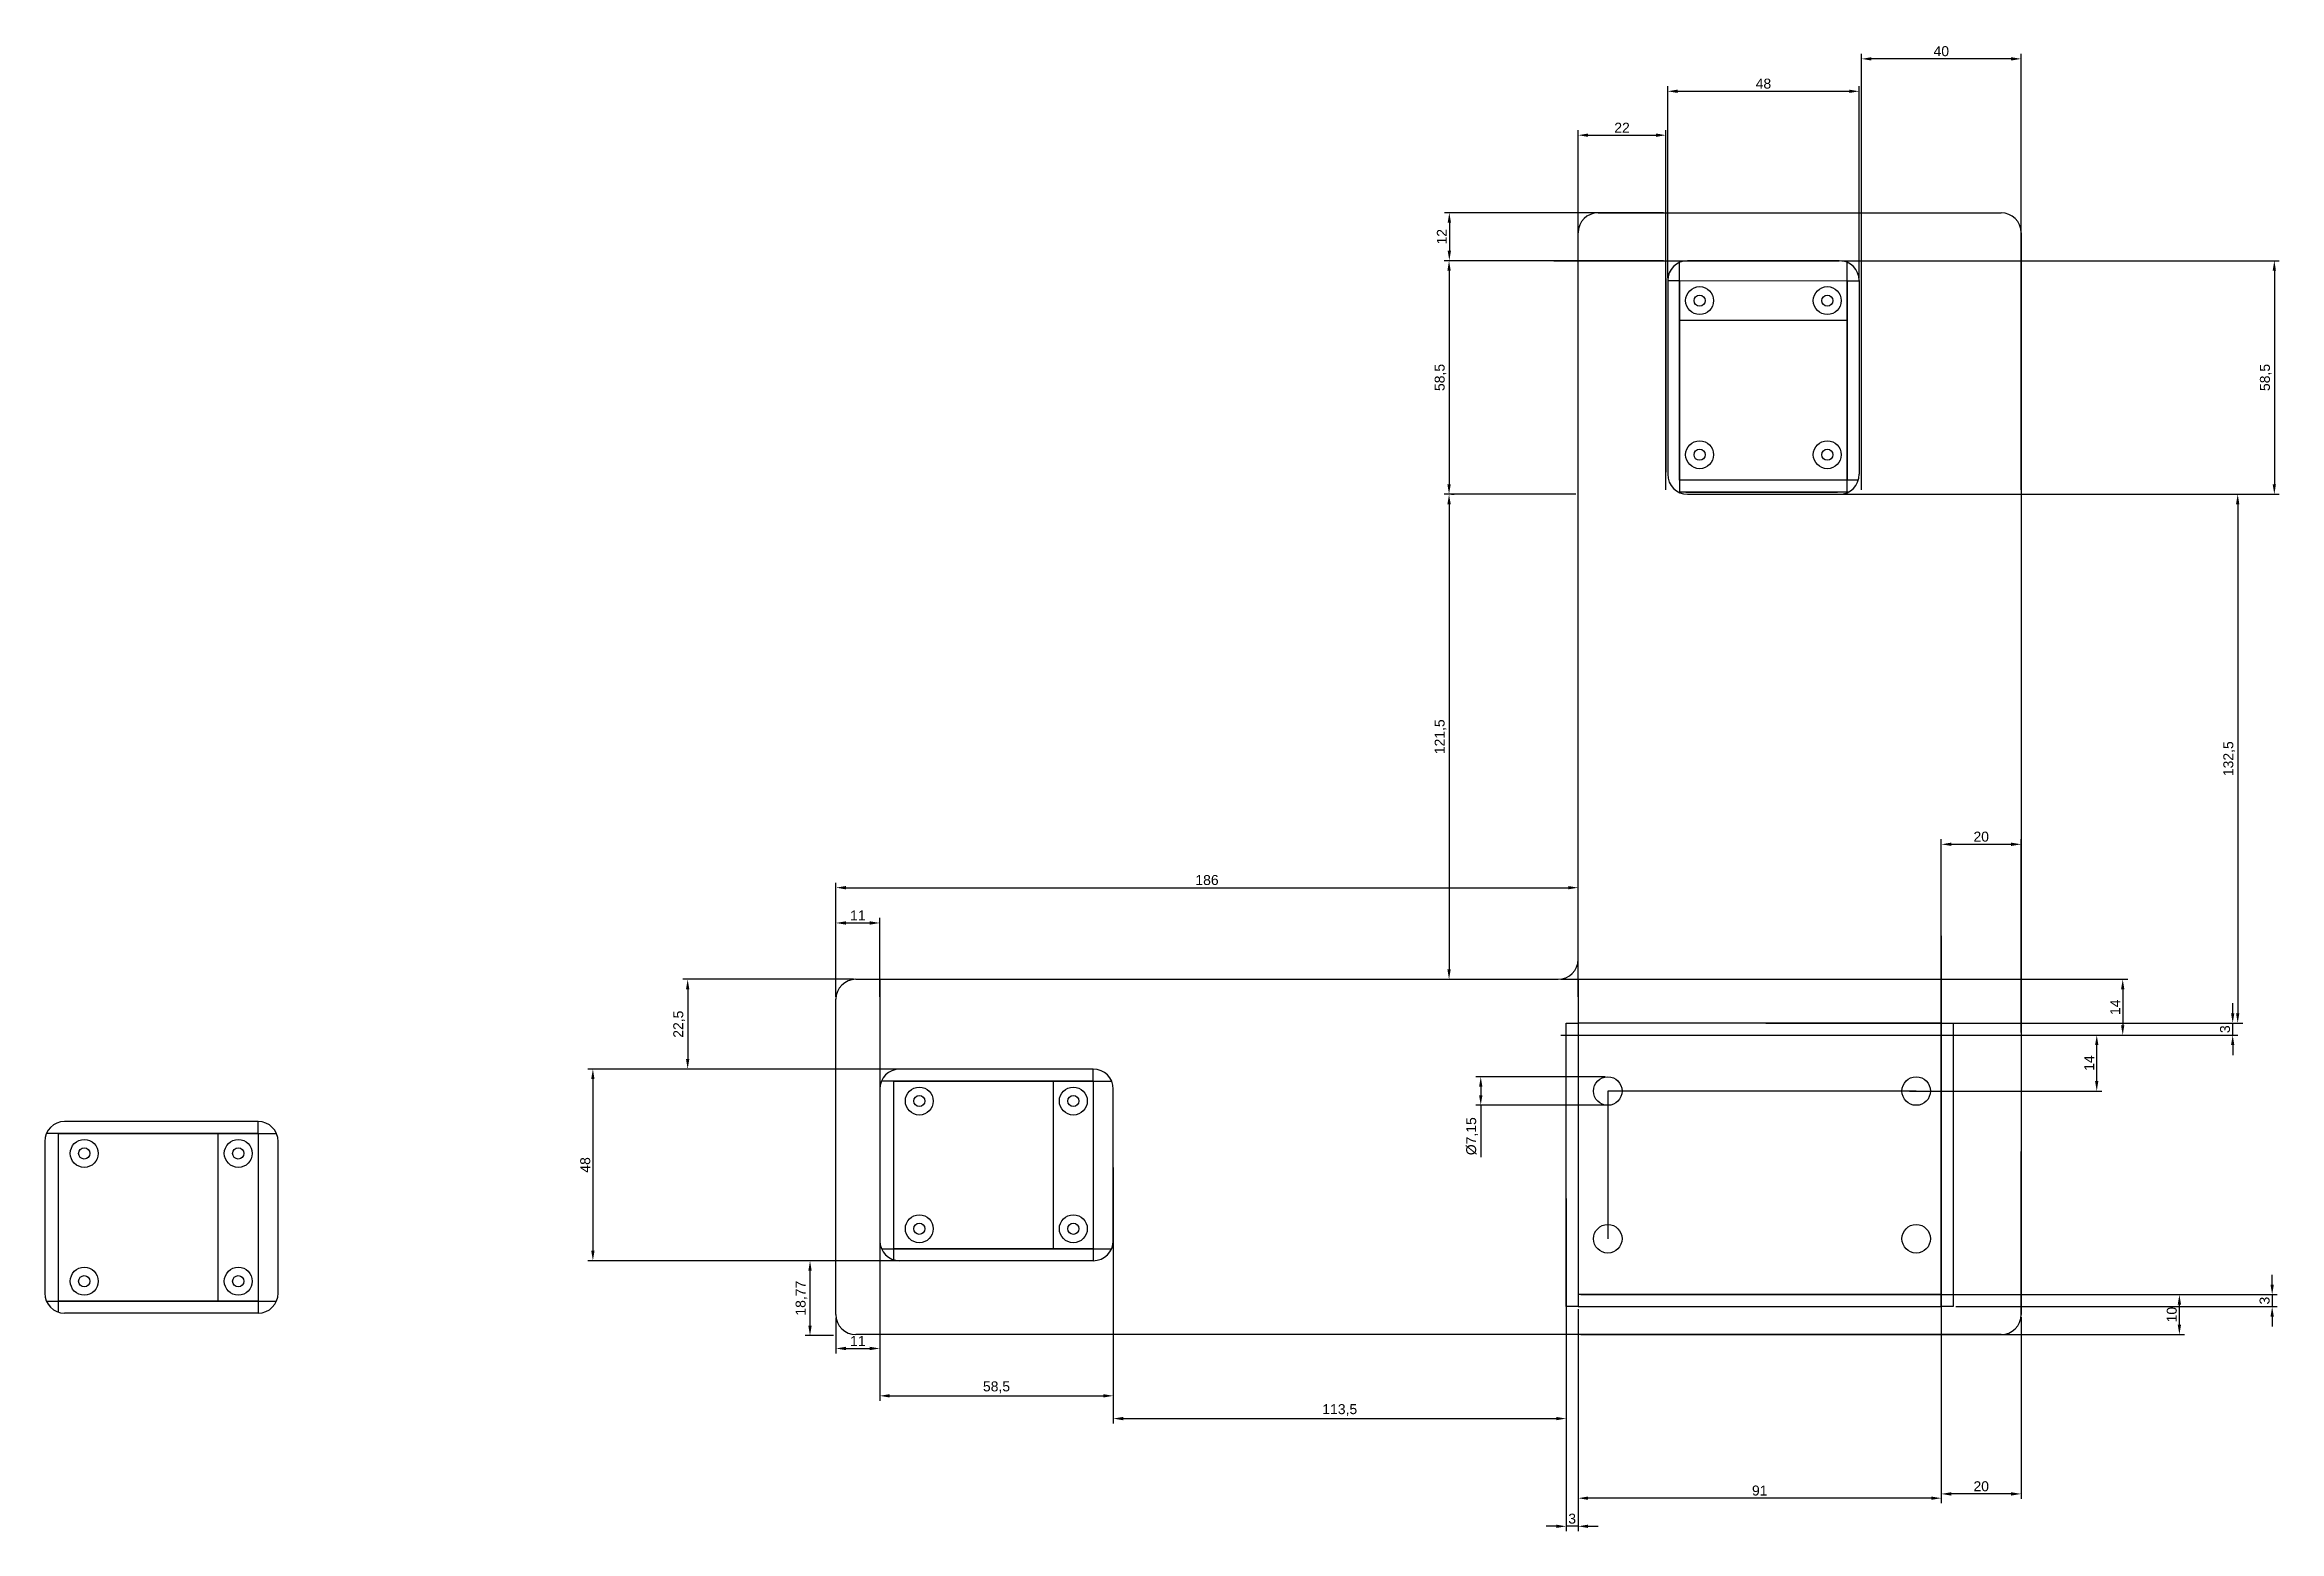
# Model space of a CAD drawing. Header units: millimetres. Extents: x 11 to 1093, y 14 to 561.
# Drawn here: x 115 to 675, y 170 to 542 of the extents above; entities that cross this region are included whole.
import ezdxf

# ---------------------------------------------------------------- set-up
doc = ezdxf.new("R2010")
doc.units = ezdxf.units.MM
doc.styles.get("Standard").update_dxf_attribs({"font": 'arial.ttf'})
doc.dimstyles.new('ISO-25', dxfattribs={"dimtxt": 2.5, "dimasz": 2.5, "dimexe": 1.25, "dimexo": 0.625, "dimtad": 1, "dimtxsty": 'Standard', "dimcen": 2.5, "dimadec": 0, "dimazin": 0, "dimtfac": 1, "dimtmove": 0, "dimatfit": 3, "dimfxl": 1, "dimarcsym": 0})

msp = doc.modelspace()

# ---------------------------------------------------------------- blocks, each defined once
blk = doc.blocks.new('*D18')
at = {"color": 0, "lineweight": -2, "transparency": 16777216}
for p, q in [((312.92, 223.16), (312.92, 214.24)), ((323.92, 223.16), (323.92, 214.24)), ((315.42, 215.49), (321.42, 215.49))]:
    blk.add_line(p, q, dxfattribs=at)
at = {"color": 0, "transparency": 16777216}
for points in [[(315.42, 215.91), (315.42, 215.08), (312.92, 215.49)], [(321.42, 215.91), (321.42, 215.08), (323.92, 215.49)]]:
    blk.add_solid(points, dxfattribs=at)
at = {"layer": 'Defpoints', "color": 0, "transparency": 16777216}
for p in [(312.92, 223.79), (323.92, 223.79), (323.92, 215.49)]:
    blk.add_point(p, dxfattribs=at)
at = {"color": 0, "transparency": 16777216, "insert": (318.42, 217.37), "char_height": 2.5, "attachment_point": 5}
blk.add_mtext('11', dxfattribs=at)
blk = doc.blocks.new('*D19')
at = {"color": 0, "lineweight": -2, "transparency": 16777216}
for p, q in [((312.3, 237.47), (305.19, 237.47)), ((306.44, 221.2), (306.44, 234.97)), ((312.3, 218.7), (305.19, 218.7))]:
    blk.add_line(p, q, dxfattribs=at)
at = {"color": 0, "transparency": 16777216}
for points in [[(306.02, 234.97), (306.85, 234.97), (306.44, 237.47)], [(306.02, 221.2), (306.85, 221.2), (306.44, 218.7)]]:
    blk.add_solid(points, dxfattribs=at)
at = {"layer": 'Defpoints', "color": 0, "transparency": 16777216}
for p in [(306.44, 237.47), (312.92, 237.47), (312.92, 218.7)]:
    blk.add_point(p, dxfattribs=at)
at = {"color": 0, "transparency": 16777216, "insert": (304.31, 228.09), "char_height": 2.5, "attachment_point": 5, "rotation": 90}
blk.add_mtext('18,77', dxfattribs=at)
blk = doc.blocks.new('*D20')
at = {"color": 0, "lineweight": -2, "transparency": 16777216}
for p, q in [((317.3, 307.97), (274.53, 307.97)), ((275.78, 305.47), (275.78, 287.97)), ((317.3, 285.47), (274.53, 285.47))]:
    blk.add_line(p, q, dxfattribs=at)
at = {"color": 0, "transparency": 16777216}
for points in [[(275.36, 305.47), (276.19, 305.47), (275.78, 307.97)], [(275.36, 287.97), (276.19, 287.97), (275.78, 285.47)]]:
    blk.add_solid(points, dxfattribs=at)
at = {"layer": 'Defpoints', "color": 0, "transparency": 16777216}
for p in [(317.92, 307.97), (275.78, 285.47), (317.92, 285.47)]:
    blk.add_point(p, dxfattribs=at)
at = {"color": 0, "transparency": 16777216, "insert": (273.65, 296.72), "char_height": 2.5, "attachment_point": 5, "rotation": 90}
blk.add_mtext('22,5', dxfattribs=at)
blk = doc.blocks.new('*D21')
at = {"color": 0, "lineweight": -2, "transparency": 16777216}
for p, q in [((312.92, 303.6), (312.92, 323.33)), ((315.42, 322.08), (321.42, 322.08)), ((323.92, 303.6), (323.92, 323.33))]:
    blk.add_line(p, q, dxfattribs=at)
at = {"color": 0, "transparency": 16777216}
for points in [[(315.42, 322.49), (315.42, 321.66), (312.92, 322.08)], [(321.42, 322.49), (321.42, 321.66), (323.92, 322.08)]]:
    blk.add_solid(points, dxfattribs=at)
at = {"layer": 'Defpoints', "color": 0, "transparency": 16777216}
for p in [(323.92, 322.08), (312.92, 302.97), (323.92, 302.97)]:
    blk.add_point(p, dxfattribs=at)
at = {"color": 0, "transparency": 16777216, "insert": (318.42, 323.96), "char_height": 2.5, "attachment_point": 5}
blk.add_mtext('11', dxfattribs=at)
blk = doc.blocks.new('*D22')
at = {"color": 0, "lineweight": -2, "transparency": 16777216}
for p, q in [((312.92, 303.6), (312.92, 332.17)), ((315.42, 330.92), (496.42, 330.92)), ((498.92, 303.6), (498.92, 332.17))]:
    blk.add_line(p, q, dxfattribs=at)
at = {"color": 0, "transparency": 16777216}
for points in [[(315.42, 331.33), (315.42, 330.5), (312.92, 330.92)], [(496.42, 331.33), (496.42, 330.5), (498.92, 330.92)]]:
    blk.add_solid(points, dxfattribs=at)
at = {"layer": 'Defpoints', "color": 0, "transparency": 16777216}
for p in [(498.92, 330.92), (312.92, 302.97), (498.92, 302.97)]:
    blk.add_point(p, dxfattribs=at)
at = {"color": 0, "transparency": 16777216, "insert": (405.92, 332.82), "char_height": 2.5, "attachment_point": 5}
blk.add_mtext('186', dxfattribs=at)
blk = doc.blocks.new('*D23')
at = {"color": 0, "lineweight": -2, "transparency": 16777216}
for p, q in [((494.55, 307.97), (636.63, 307.97)), ((635.38, 305.47), (635.38, 296.47)), ((494.55, 293.97), (636.63, 293.97))]:
    blk.add_line(p, q, dxfattribs=at)
at = {"color": 0, "transparency": 16777216}
for points in [[(634.96, 305.47), (635.79, 305.47), (635.38, 307.97)], [(634.96, 296.47), (635.79, 296.47), (635.38, 293.97)]]:
    blk.add_solid(points, dxfattribs=at)
at = {"layer": 'Defpoints', "color": 0, "transparency": 16777216}
for p in [(493.92, 307.97), (493.92, 293.97), (635.38, 293.97)]:
    blk.add_point(p, dxfattribs=at)
at = {"color": 0, "transparency": 16777216, "insert": (633.5, 300.97), "char_height": 2.5, "attachment_point": 5, "rotation": 90}
blk.add_mtext('14', dxfattribs=at)
blk = doc.blocks.new('*D24')
at = {"color": 0, "lineweight": -2, "transparency": 16777216}
for p, q in [((499.55, 228.97), (650.83, 228.97)), ((649.58, 221.47), (649.58, 226.47)), ((499.55, 218.97), (650.83, 218.97))]:
    blk.add_line(p, q, dxfattribs=at)
at = {"color": 0, "transparency": 16777216}
for points in [[(649.16, 226.47), (650, 226.47), (649.58, 228.97)], [(649.16, 221.47), (650, 221.47), (649.58, 218.97)]]:
    blk.add_solid(points, dxfattribs=at)
at = {"layer": 'Defpoints', "color": 0, "transparency": 16777216}
for p in [(498.92, 228.97), (649.58, 228.97), (498.92, 218.97)]:
    blk.add_point(p, dxfattribs=at)
at = {"color": 0, "transparency": 16777216, "insert": (647.68, 223.97), "char_height": 2.5, "attachment_point": 5, "rotation": 90}
blk.add_mtext('10', dxfattribs=at)
blk = doc.blocks.new('*D25')
at = {"color": 0, "lineweight": -2, "transparency": 16777216}
for p, q in [((589.92, 223.35), (589.92, 177.81)), ((609.92, 223.35), (609.92, 177.81)), ((607.42, 179.06), (592.42, 179.06))]:
    blk.add_line(p, q, dxfattribs=at)
at = {"color": 0, "transparency": 16777216}
for points in [[(592.42, 179.48), (592.42, 178.64), (589.92, 179.06)], [(607.42, 179.48), (607.42, 178.64), (609.92, 179.06)]]:
    blk.add_solid(points, dxfattribs=at)
at = {"layer": 'Defpoints', "color": 0, "transparency": 16777216}
for p in [(589.92, 223.97), (609.92, 223.97), (589.92, 179.06)]:
    blk.add_point(p, dxfattribs=at)
at = {"color": 0, "transparency": 16777216, "insert": (599.92, 180.96), "char_height": 2.5, "attachment_point": 5}
blk.add_mtext('20', dxfattribs=at)
blk = doc.blocks.new('*D26')
at = {"color": 0, "lineweight": -2, "transparency": 16777216}
for p, q in [((589.92, 294.6), (589.92, 343.03)), ((592.42, 341.78), (607.42, 341.78)), ((609.92, 294.6), (609.92, 343.03))]:
    blk.add_line(p, q, dxfattribs=at)
at = {"color": 0, "transparency": 16777216}
for points in [[(592.42, 342.2), (592.42, 341.37), (589.92, 341.78)], [(607.42, 342.2), (607.42, 341.37), (609.92, 341.78)]]:
    blk.add_solid(points, dxfattribs=at)
at = {"layer": 'Defpoints', "color": 0, "transparency": 16777216}
for p in [(609.92, 341.78), (589.92, 293.97), (609.92, 293.97)]:
    blk.add_point(p, dxfattribs=at)
at = {"color": 0, "transparency": 16777216, "insert": (599.92, 343.69), "char_height": 2.5, "attachment_point": 5}
blk.add_mtext('20', dxfattribs=at)
blk = doc.blocks.new('*D27')
at = {"color": 0, "lineweight": -2, "transparency": 16777216}
for p, q in [((498.92, 430.6), (498.92, 520.66)), ((501.42, 519.41), (518.42, 519.41)), ((520.92, 430.6), (520.92, 520.66))]:
    blk.add_line(p, q, dxfattribs=at)
at = {"color": 0, "transparency": 16777216}
for points in [[(501.42, 519.83), (501.42, 518.99), (498.92, 519.41)], [(518.42, 519.83), (518.42, 518.99), (520.92, 519.41)]]:
    blk.add_solid(points, dxfattribs=at)
at = {"layer": 'Defpoints', "color": 0, "transparency": 16777216}
for p in [(520.92, 519.41), (498.92, 429.97), (520.92, 429.97)]:
    blk.add_point(p, dxfattribs=at)
at = {"color": 0, "transparency": 16777216, "insert": (509.92, 521.29), "char_height": 2.5, "attachment_point": 5}
blk.add_mtext('22', dxfattribs=at)
blk = doc.blocks.new('*D28')
at = {"color": 0, "lineweight": -2, "transparency": 16777216}
for p, q in [((569.92, 430.6), (569.92, 539.78)), ((607.42, 538.53), (572.42, 538.53)), ((609.92, 430.6), (609.92, 539.78))]:
    blk.add_line(p, q, dxfattribs=at)
at = {"color": 0, "transparency": 16777216}
for points in [[(572.42, 538.95), (572.42, 538.12), (569.92, 538.53)], [(607.42, 538.95), (607.42, 538.12), (609.92, 538.53)]]:
    blk.add_solid(points, dxfattribs=at)
at = {"layer": 'Defpoints', "color": 0, "transparency": 16777216}
for p in [(569.92, 538.53), (569.92, 429.97), (609.92, 429.97)]:
    blk.add_point(p, dxfattribs=at)
at = {"color": 0, "transparency": 16777216, "insert": (589.92, 540.44), "char_height": 2.5, "attachment_point": 5}
blk.add_mtext('40', dxfattribs=at)
blk = doc.blocks.new('*D29')
at = {"color": 0, "lineweight": -2, "transparency": 16777216}
for p, q in [((520.3, 499.97), (465.39, 499.97)), ((466.64, 497.47), (466.64, 490.47)), ((520.3, 487.97), (465.39, 487.97))]:
    blk.add_line(p, q, dxfattribs=at)
at = {"color": 0, "transparency": 16777216}
for points in [[(466.22, 497.47), (467.06, 497.47), (466.64, 499.97)], [(466.22, 490.47), (467.06, 490.47), (466.64, 487.97)]]:
    blk.add_solid(points, dxfattribs=at)
at = {"layer": 'Defpoints', "color": 0, "transparency": 16777216}
for p in [(520.92, 499.97), (466.64, 487.97), (520.92, 487.97)]:
    blk.add_point(p, dxfattribs=at)
at = {"color": 0, "transparency": 16777216, "insert": (464.76, 493.97), "char_height": 2.5, "attachment_point": 5, "rotation": 90}
blk.add_mtext('12', dxfattribs=at)
blk = doc.blocks.new('*D30')
at = {"color": 0, "lineweight": -2, "transparency": 16777216}
for p, q in [((498.3, 487.97), (465.32, 487.97)), ((466.57, 485.47), (466.57, 431.97)), ((498.3, 429.47), (465.32, 429.47))]:
    blk.add_line(p, q, dxfattribs=at)
at = {"color": 0, "transparency": 16777216}
for points in [[(466.15, 485.47), (466.99, 485.47), (466.57, 487.97)], [(466.15, 431.97), (466.99, 431.97), (466.57, 429.47)]]:
    blk.add_solid(points, dxfattribs=at)
at = {"layer": 'Defpoints', "color": 0, "transparency": 16777216}
for p in [(498.92, 487.97), (466.57, 429.47), (498.92, 429.47)]:
    blk.add_point(p, dxfattribs=at)
at = {"color": 0, "transparency": 16777216, "insert": (464.44, 458.72), "char_height": 2.5, "attachment_point": 5, "rotation": 90}
blk.add_mtext('58,5', dxfattribs=at)
blk = doc.blocks.new('*D31')
at = {"color": 0, "lineweight": -2, "transparency": 16777216}
for p, q in [((466.57, 426.97), (466.57, 310.47)), ((467.2, 429.47), (467.82, 429.47)), ((467.2, 307.97), (467.82, 307.97))]:
    blk.add_line(p, q, dxfattribs=at)
at = {"color": 0, "transparency": 16777216}
for points in [[(466.15, 426.97), (466.99, 426.97), (466.57, 429.47)], [(466.15, 310.47), (466.99, 310.47), (466.57, 307.97)]]:
    blk.add_solid(points, dxfattribs=at)
at = {"layer": 'Defpoints', "color": 0, "transparency": 16777216}
for p in [(466.57, 429.47), (466.57, 307.97), (466.57, 307.97)]:
    blk.add_point(p, dxfattribs=at)
at = {"color": 0, "transparency": 16777216, "insert": (464.44, 368.72), "char_height": 2.5, "attachment_point": 5, "rotation": 90}
blk.add_mtext('121,5', dxfattribs=at)
blk = doc.blocks.new('*D32')
at = {"color": 0, "lineweight": -2, "transparency": 16777216}
for p, q in [((593.55, 296.97), (664.19, 296.97)), ((662.94, 299.47), (662.94, 301.97)), ((662.94, 293.97), (662.94, 296.97)), ((593.55, 293.97), (664.19, 293.97)), ((662.94, 291.47), (662.94, 288.97))]:
    blk.add_line(p, q, dxfattribs=at)
at = {"color": 0, "transparency": 16777216}
for points in [[(662.52, 299.47), (663.35, 299.47), (662.94, 296.97)], [(662.52, 291.47), (663.35, 291.47), (662.94, 293.97)]]:
    blk.add_solid(points, dxfattribs=at)
at = {"layer": 'Defpoints', "color": 0, "transparency": 16777216}
for p in [(592.92, 296.97), (662.94, 296.97), (592.92, 293.97)]:
    blk.add_point(p, dxfattribs=at)
at = {"color": 0, "transparency": 16777216, "insert": (661.03, 295.47), "char_height": 2.5, "attachment_point": 5, "rotation": 90}
blk.add_mtext('3', dxfattribs=at)
blk = doc.blocks.new('*D33')
at = {"color": 0, "lineweight": -2, "transparency": 16777216}
for p, q in [((382.43, 260.85), (382.43, 196.68)), ((495.93, 253.08), (495.93, 196.68)), ((384.93, 197.93), (493.43, 197.93))]:
    blk.add_line(p, q, dxfattribs=at)
at = {"color": 0, "transparency": 16777216}
for points in [[(384.93, 198.35), (384.93, 197.51), (382.43, 197.93)], [(493.43, 198.35), (493.43, 197.51), (495.93, 197.93)]]:
    blk.add_solid(points, dxfattribs=at)
at = {"layer": 'Defpoints', "color": 0, "transparency": 16777216}
for p in [(382.43, 261.47), (495.93, 253.7), (495.93, 197.93)]:
    blk.add_point(p, dxfattribs=at)
at = {"color": 0, "transparency": 16777216, "insert": (439.18, 200.06), "char_height": 2.5, "attachment_point": 5}
blk.add_mtext('113,5', dxfattribs=at)
blk = doc.blocks.new('*D34')
at = {"color": 0, "lineweight": -2, "transparency": 16777216}
for p, q in [((672.83, 231.47), (672.83, 233.97)), ((593.55, 228.97), (674.08, 228.97)), ((593.55, 225.97), (674.08, 225.97)), ((672.83, 228.97), (672.83, 225.97)), ((672.83, 223.47), (672.83, 220.97))]:
    blk.add_line(p, q, dxfattribs=at)
at = {"color": 0, "transparency": 16777216}
for points in [[(672.41, 231.47), (673.25, 231.47), (672.83, 228.97)], [(672.41, 223.47), (673.25, 223.47), (672.83, 225.97)]]:
    blk.add_solid(points, dxfattribs=at)
at = {"layer": 'Defpoints', "color": 0, "transparency": 16777216}
for p in [(592.92, 228.97), (592.92, 225.97), (672.83, 225.97)]:
    blk.add_point(p, dxfattribs=at)
at = {"color": 0, "transparency": 16777216, "insert": (670.93, 227.47), "char_height": 2.5, "attachment_point": 5, "rotation": 90}
blk.add_mtext('3', dxfattribs=at)
blk = doc.blocks.new('*D35')
at = {"color": 0, "lineweight": -2, "transparency": 16777216}
for p, q in [((564.98, 487.97), (674.62, 487.97)), ((673.37, 485.47), (673.37, 431.97)), ((564.98, 429.47), (674.62, 429.47))]:
    blk.add_line(p, q, dxfattribs=at)
at = {"color": 0, "transparency": 16777216}
for points in [[(672.95, 485.47), (673.78, 485.47), (673.37, 487.97)], [(672.95, 431.97), (673.78, 431.97), (673.37, 429.47)]]:
    blk.add_solid(points, dxfattribs=at)
at = {"layer": 'Defpoints', "color": 0, "transparency": 16777216}
for p in [(564.35, 487.97), (564.35, 429.47), (673.37, 429.47)]:
    blk.add_point(p, dxfattribs=at)
at = {"color": 0, "transparency": 16777216, "insert": (671.24, 458.72), "char_height": 2.5, "attachment_point": 5, "rotation": 90}
blk.add_mtext('58,5', dxfattribs=at)
blk = doc.blocks.new('*D36')
at = {"color": 0, "lineweight": -2, "transparency": 16777216}
for p, q in [((323.92, 241.85), (323.92, 202.38)), ((382.43, 234.08), (382.43, 202.38)), ((326.42, 203.63), (379.93, 203.63))]:
    blk.add_line(p, q, dxfattribs=at)
at = {"color": 0, "transparency": 16777216}
for points in [[(326.42, 204.05), (326.42, 203.21), (323.92, 203.63)], [(379.93, 204.05), (379.93, 203.21), (382.43, 203.63)]]:
    blk.add_solid(points, dxfattribs=at)
at = {"layer": 'Defpoints', "color": 0, "transparency": 16777216}
for p in [(323.92, 242.47), (382.43, 234.7), (382.43, 203.63)]:
    blk.add_point(p, dxfattribs=at)
at = {"color": 0, "transparency": 16777216, "insert": (353.17, 205.76), "char_height": 2.5, "attachment_point": 5}
blk.add_mtext('58,5', dxfattribs=at)
blk = doc.blocks.new('*D37')
at = {"color": 0, "lineweight": -2, "transparency": 16777216}
for p, q in [((376.8, 285.47), (250.78, 285.47)), ((252.03, 282.97), (252.03, 239.97)), ((376.8, 237.47), (250.78, 237.47))]:
    blk.add_line(p, q, dxfattribs=at)
at = {"color": 0, "transparency": 16777216}
for points in [[(251.61, 282.97), (252.44, 282.97), (252.03, 285.47)], [(251.61, 239.97), (252.44, 239.97), (252.03, 237.47)]]:
    blk.add_solid(points, dxfattribs=at)
at = {"layer": 'Defpoints', "color": 0, "transparency": 16777216}
for p in [(377.43, 285.47), (252.03, 237.47), (377.43, 237.47)]:
    blk.add_point(p, dxfattribs=at)
at = {"color": 0, "transparency": 16777216, "insert": (250.12, 261.47), "char_height": 2.5, "attachment_point": 5, "rotation": 90}
blk.add_mtext('48', dxfattribs=at)
blk = doc.blocks.new('*D38')
at = {"color": 0, "lineweight": -2, "transparency": 16777216}
for p, q in [((521.35, 483.6), (521.35, 531.66)), ((523.85, 530.41), (566.85, 530.41)), ((569.35, 483.6), (569.35, 531.66))]:
    blk.add_line(p, q, dxfattribs=at)
at = {"color": 0, "transparency": 16777216}
for points in [[(523.85, 530.82), (523.85, 529.99), (521.35, 530.41)], [(566.85, 530.82), (566.85, 529.99), (569.35, 530.41)]]:
    blk.add_solid(points, dxfattribs=at)
at = {"layer": 'Defpoints', "color": 0, "transparency": 16777216}
for p in [(569.35, 530.41), (521.35, 482.97), (569.35, 482.97)]:
    blk.add_point(p, dxfattribs=at)
at = {"color": 0, "transparency": 16777216, "insert": (545.35, 532.31), "char_height": 2.5, "attachment_point": 5}
blk.add_mtext('48', dxfattribs=at)
blk = doc.blocks.new('*D39')
at = {"color": 0, "lineweight": -2, "transparency": 16777216}
for p, q in [((545.98, 429.47), (665.44, 429.47)), ((664.19, 426.97), (664.19, 299.47)), ((545.98, 296.97), (665.44, 296.97))]:
    blk.add_line(p, q, dxfattribs=at)
at = {"color": 0, "transparency": 16777216}
for points in [[(663.77, 426.97), (664.6, 426.97), (664.19, 429.47)], [(663.77, 299.47), (664.6, 299.47), (664.19, 296.97)]]:
    blk.add_solid(points, dxfattribs=at)
at = {"layer": 'Defpoints', "color": 0, "transparency": 16777216}
for p in [(545.35, 429.47), (545.35, 296.97), (664.19, 296.97)]:
    blk.add_point(p, dxfattribs=at)
at = {"color": 0, "transparency": 16777216, "insert": (662.06, 363.22), "char_height": 2.5, "attachment_point": 5, "rotation": 90}
blk.add_mtext('132,5', dxfattribs=at)
blk = doc.blocks.new('*D40')
at = {"color": 0, "lineweight": -2, "transparency": 16777216}
for p, q in [((581.97, 293.97), (630.12, 293.97)), ((628.87, 282.47), (628.87, 291.47)), ((581.97, 279.97), (630.12, 279.97))]:
    blk.add_line(p, q, dxfattribs=at)
at = {"color": 0, "transparency": 16777216}
for points in [[(628.45, 291.47), (629.28, 291.47), (628.87, 293.97)], [(628.45, 282.47), (629.28, 282.47), (628.87, 279.97)]]:
    blk.add_solid(points, dxfattribs=at)
at = {"layer": 'Defpoints', "color": 0, "transparency": 16777216}
for p in [(581.35, 293.97), (628.87, 293.97), (581.35, 279.97)]:
    blk.add_point(p, dxfattribs=at)
at = {"color": 0, "transparency": 16777216, "insert": (626.99, 286.97), "char_height": 2.5, "attachment_point": 5, "rotation": 90}
blk.add_mtext('14', dxfattribs=at)
blk = doc.blocks.new('*D41')
at = {"color": 0, "lineweight": -2, "transparency": 16777216}
for p, q in [((498.92, 225.35), (498.92, 176.74)), ((589.92, 225.35), (589.92, 176.74)), ((587.42, 177.99), (501.42, 177.99))]:
    blk.add_line(p, q, dxfattribs=at)
at = {"color": 0, "transparency": 16777216}
for points in [[(501.42, 178.4), (501.42, 177.57), (498.92, 177.99)], [(587.42, 178.4), (587.42, 177.57), (589.92, 177.99)]]:
    blk.add_solid(points, dxfattribs=at)
at = {"layer": 'Defpoints', "color": 0, "transparency": 16777216}
for p in [(498.92, 225.97), (589.92, 225.97), (498.92, 177.99)]:
    blk.add_point(p, dxfattribs=at)
at = {"color": 0, "transparency": 16777216, "insert": (544.42, 179.89), "char_height": 2.5, "attachment_point": 5}
blk.add_mtext('91', dxfattribs=at)
blk = doc.blocks.new('*D42')
at = {"color": 0, "lineweight": -2, "transparency": 16777216}
for p, q in [((495.93, 225.35), (495.93, 169.7)), ((498.92, 225.35), (498.92, 169.7)), ((493.43, 170.95), (490.93, 170.95)), ((498.92, 170.95), (495.93, 170.95)), ((501.42, 170.95), (503.92, 170.95))]:
    blk.add_line(p, q, dxfattribs=at)
at = {"color": 0, "transparency": 16777216}
for points in [[(493.43, 171.36), (493.43, 170.53), (495.93, 170.95)], [(501.42, 171.36), (501.42, 170.53), (498.92, 170.95)]]:
    blk.add_solid(points, dxfattribs=at)
at = {"layer": 'Defpoints', "color": 0, "transparency": 16777216}
for p in [(495.93, 225.97), (498.92, 225.97), (495.93, 170.95)]:
    blk.add_point(p, dxfattribs=at)
at = {"color": 0, "transparency": 16777216, "insert": (497.42, 172.85), "char_height": 2.5, "attachment_point": 5}
blk.add_mtext('3', dxfattribs=at)
blk = doc.blocks.new('*D43')
at = {"color": 0, "lineweight": -2, "transparency": 16777216}
for p, q in [((505.72, 283.55), (473.26, 283.55)), ((474.51, 281.05), (474.51, 278.9)), ((505.72, 276.4), (473.26, 276.4)), ((474.51, 276.4), (474.51, 263.41))]:
    blk.add_line(p, q, dxfattribs=at)
at = {"color": 0, "transparency": 16777216}
for points in [[(474.1, 281.05), (474.93, 281.05), (474.51, 283.55)], [(474.1, 278.9), (474.93, 278.9), (474.51, 276.4)]]:
    blk.add_solid(points, dxfattribs=at)
at = {"layer": 'Defpoints', "color": 0, "transparency": 16777216}
for p in [(506.35, 283.55), (474.51, 276.4), (506.35, 276.4)]:
    blk.add_point(p, dxfattribs=at)
at = {"color": 0, "transparency": 16777216, "insert": (472.34, 268.66), "char_height": 2.5, "attachment_point": 5, "rotation": 90}
blk.add_mtext('%%C7,15', dxfattribs=at)

# ---------------------------------------------------------------- dimensions: what is measured, and where the dimension line sits
for base, p1, p2, picture, middle in [((569.921, 538.534), (609.921, 429.972), (569.921, 429.972), '*D28', (589.921, 540.435)), ((569.351, 530.406), (521.351, 482.972), (569.351, 482.972), '*D38', (545.351, 532.307)), ((520.921, 519.411), (498.921, 429.972), (520.921, 429.972), '*D27', (509.921, 521.292)), ((609.921, 341.784), (589.921, 293.972), (609.921, 293.972), '*D26', (599.921, 343.685)), ((498.921, 330.916), (312.921, 302.972), (498.921, 302.972), '*D22', (405.921, 332.817)), ((323.921, 322.077), (312.921, 302.972), (323.921, 302.972), '*D21', (318.421, 323.957)), ((495.926, 197.931), (382.426, 261.472), (495.926, 253.704), '*D33', (439.176, 200.058)), ((382.426, 203.63), (323.9214, 242.4719), (382.426, 234.7039), '*D36', (353.1737, 205.7574)), ((495.926, 170.9464), (498.9214, 225.9719), (495.926, 225.9719), '*D42', (497.4237, 172.8487)), ((498.921, 177.985), (589.921, 225.972), (498.921, 225.972), '*D41', (544.421, 179.887)), ((323.925, 215.493), (312.925, 223.79), (323.925, 223.79), '*D18', (318.425, 217.373)), ((589.921, 179.061), (609.921, 223.972), (589.921, 223.972), '*D25', (599.921, 180.962))]:
    dim = msp.add_linear_dim(base=base, p1=p1, p2=p2, dimstyle='ISO-25')
    dim.commit()
    dim.dimension.update_dxf_attribs({"geometry": picture, "text_midpoint": middle})
for base, p1, p2, picture, middle in [((466.639, 487.972), (520.921, 499.972), (520.921, 487.972), '*D29', (464.759, 493.972)), ((466.57, 429.472), (498.921, 487.972), (498.921, 429.472), '*D30', (464.443, 458.722)), ((673.366, 429.472), (564.351, 487.972), (564.351, 429.472), '*D35', (671.239, 458.722)), ((466.57, 307.972), (466.57, 429.472), (466.57, 307.972), '*D31', (464.443, 368.722)), ((664.186, 296.967), (545.351, 429.467), (545.351, 296.967), '*D39', (662.059, 363.217)), ((275.777, 285.472), (317.921, 307.972), (317.921, 285.472), '*D20', (273.65, 296.722)), ((635.377, 293.972), (493.921, 307.972), (493.921, 293.972), '*D23', (633.496, 300.972)), ((662.936, 296.972), (592.923, 293.972), (592.923, 296.972), '*D32', (661.034, 295.472)), ((628.867, 293.972), (581.346, 279.972), (581.346, 293.972), '*D40', (626.987, 286.972)), ((252.026, 237.472), (377.426, 285.472), (377.426, 237.472), '*D37', (250.125, 261.472)), ((306.437, 237.472), (312.925, 218.704), (312.921, 237.472), '*D19', (304.31, 228.088)), ((672.831, 225.972), (592.923, 228.972), (592.923, 225.972), '*D34', (670.929, 227.472)), ((649.579, 228.972), (498.921, 218.972), (498.921, 228.972), '*D24', (647.678, 223.972))]:
    dim = msp.add_linear_dim(base=base, p1=p1, p2=p2, angle=90, dimstyle='ISO-25')
    dim.commit()
    dim.dimension.update_dxf_attribs({"geometry": picture, "text_midpoint": middle})
dim = msp.add_linear_dim(base=(474.512, 276.397), p1=(506.346, 283.547), p2=(506.346, 276.397), angle=90, text='%%C<>', dimstyle='ISO-25')
dim.commit()
dim.dimension.update_dxf_attribs({"geometry": '*D43', "text_midpoint": (472.344, 268.656)})

# ---------------------------------------------------------------- linework, layer by layer
for p, q in [((503.921, 499.972), (604.921, 499.972)), ((498.921, 312.972), (498.921, 494.972)), ((609.921, 494.972), (609.921, 223.972)), ((492.843, 487.972), (564.351, 487.972)), ((524.351, 432.967), (524.351, 487.554)), ((564.351, 487.972), (526.351, 487.972)), ((566.351, 432.967), (566.351, 487.554)), ((520.921, 483.476), (520.921, 434.972)), ((521.351, 482.972), (521.351, 434.467)), ((524.351, 482.967), (521.351, 482.967)), ((524.351, 482.972), (524.351, 429.885)), ((524.351, 482.972), (524.351, 432.967)), ((524.351, 482.967), (566.351, 482.972)), ((566.351, 429.885), (566.351, 482.972)), ((566.351, 482.972), (566.351, 432.967)), ((566.351, 482.967), (569.351, 482.967)), ((569.351, 482.972), (569.351, 434.467)), ((566.351, 472.967), (524.351, 472.967)), ((566.351, 432.967), (524.351, 432.967)), ((569.12, 432.967), (566.351, 432.967)), ((566.539, 429.972), (524.479, 429.972)), ((525.921, 429.972), (563.921, 429.972)), ((526.351, 429.467), (564.351, 429.467)), ((589.921, 318.815), (589.921, 200.579)), ((312.921, 223.972), (312.921, 302.972)), ((317.921, 307.972), (493.921, 307.972)), ((323.921, 307.972), (323.921, 219.243)), ((498.921, 307.972), (498.921, 228.972)), ((323.921, 280.472), (323.921, 242.472)), ((377.426, 282.472), (324.339, 282.472)), ((327.421, 240.472), (327.421, 282.472)), ((377.426, 282.472), (327.421, 282.472)), ((327.421, 282.472), (382.009, 282.472)), ((377.426, 285.472), (328.921, 285.472)), ((367.421, 240.472), (367.421, 282.472)), ((377.421, 282.472), (377.421, 285.472)), ((377.421, 282.472), (377.426, 240.472)), ((382.426, 242.472), (382.426, 280.472)), ((506.346, 279.972), (506.346, 242.972)), ((583.621, 279.972), (506.346, 279.972)), ((168.165, 269.345), (115.078, 269.345)), ((118.161, 227.345), (118.161, 269.345)), ((168.165, 269.345), (118.161, 269.345)), ((118.161, 269.345), (172.748, 269.345)), ((168.165, 272.345), (119.661, 272.345)), ((158.161, 227.345), (158.161, 269.345)), ((168.161, 269.345), (168.161, 272.345)), ((168.161, 269.345), (168.165, 227.345)), ((114.661, 267.345), (114.661, 229.345)), ((173.165, 229.345), (173.165, 267.345)), ((609.921, 223.972), (609.921, 264.859)), ((609.921, 223.972), (609.921, 264.859)), ((324.339, 240.472), (377.426, 240.472)), ((377.426, 240.472), (327.421, 240.472)), ((327.421, 240.472), (382.009, 240.472)), ((327.421, 237.702), (327.421, 240.472)), ((377.426, 237.472), (328.921, 237.472)), ((377.421, 240.472), (377.421, 237.472)), ((115.078, 227.345), (168.165, 227.345)), ((168.165, 227.345), (118.161, 227.345)), ((118.161, 227.345), (172.748, 227.345)), ((118.161, 224.575), (118.161, 227.345)), ((168.165, 224.345), (119.661, 224.345)), ((168.161, 227.345), (168.161, 224.345)), ((604.921, 218.972), (317.921, 218.972)), ((609.921, 223.972), (609.921, 223.972)), ((609.921, 223.972), (609.921, 223.972))]:
    msp.add_line(p, q)
for points in [[(495.919, 296.972), (498.921, 296.972), (498.921, 225.972), (495.919, 225.972)], [(498.919, 293.972), (589.919, 293.972), (589.919, 296.972), (498.919, 296.972)], [(589.921, 296.987), (592.923, 296.987), (592.923, 225.987), (589.921, 225.987)], [(498.921, 225.972), (589.921, 225.972), (589.921, 228.972), (498.921, 228.972)]]:
    msp.add_lwpolyline(points, close=True)
for centre, radius in [((529.351, 477.97), 3.5), ((529.351, 477.97), 1.4), ((561.351, 477.97), 3.5), ((561.351, 477.97), 1.4), ((529.351, 439.37), 3.5), ((561.351, 439.37), 3.5), ((529.351, 439.37), 1.4), ((561.351, 439.37), 1.4), ((333.824, 277.472), 3.5), ((372.424, 277.472), 3.5), ((506.346, 279.972), 3.575), ((583.621, 279.972), 3.575), ((333.824, 277.472), 1.4), ((372.424, 277.472), 1.4), ((124.563, 264.345), 3.5), ((124.563, 264.345), 1.4), ((163.163, 264.345), 3.5), ((163.163, 264.345), 1.4), ((333.824, 245.472), 3.5), ((333.824, 245.472), 1.4), ((372.424, 245.472), 3.5), ((372.424, 245.472), 1.4), ((506.346, 242.972), 3.575), ((583.621, 242.972), 3.575), ((124.563, 232.345), 3.5), ((163.163, 232.345), 3.5), ((124.563, 232.345), 1.4), ((163.163, 232.345), 1.4)]:
    msp.add_circle(centre, radius)
for centre, start, end in [((503.921, 494.972), 90, 180), ((604.921, 494.972), 0, 90), ((526.351, 482.972), 90, 180), ((564.351, 482.972), 360, 90), ((526.351, 434.467), 180, 270), ((564.351, 434.467), 270, 360), ((493.921, 312.972), 270, 360), ((317.921, 302.972), 90, 180), ((328.921, 280.472), 90, 180), ((377.426, 280.472), 0, 90), ((119.661, 267.345), 90, 180), ((168.165, 267.345), 0, 90), ((328.921, 242.472), 180, 270), ((377.426, 242.472), 270, 0), ((119.661, 229.345), 180, 270), ((168.165, 229.345), 270, 0), ((317.921, 223.972), 180, 270), ((604.921, 223.972), 270, 0), ((604.921, 223.972), 270, 0)]:
    msp.add_arc(centre, 5, start, end)

msp.set_redraw_order([(e.dxf.handle, doc.entitydb.next_handle()) for e in msp.query("TEXT MTEXT ATTDEF DIMENSION ARC_DIMENSION")])  # texts and dimensions are drawn at this point

doc.saveas('drawing.dxf')
